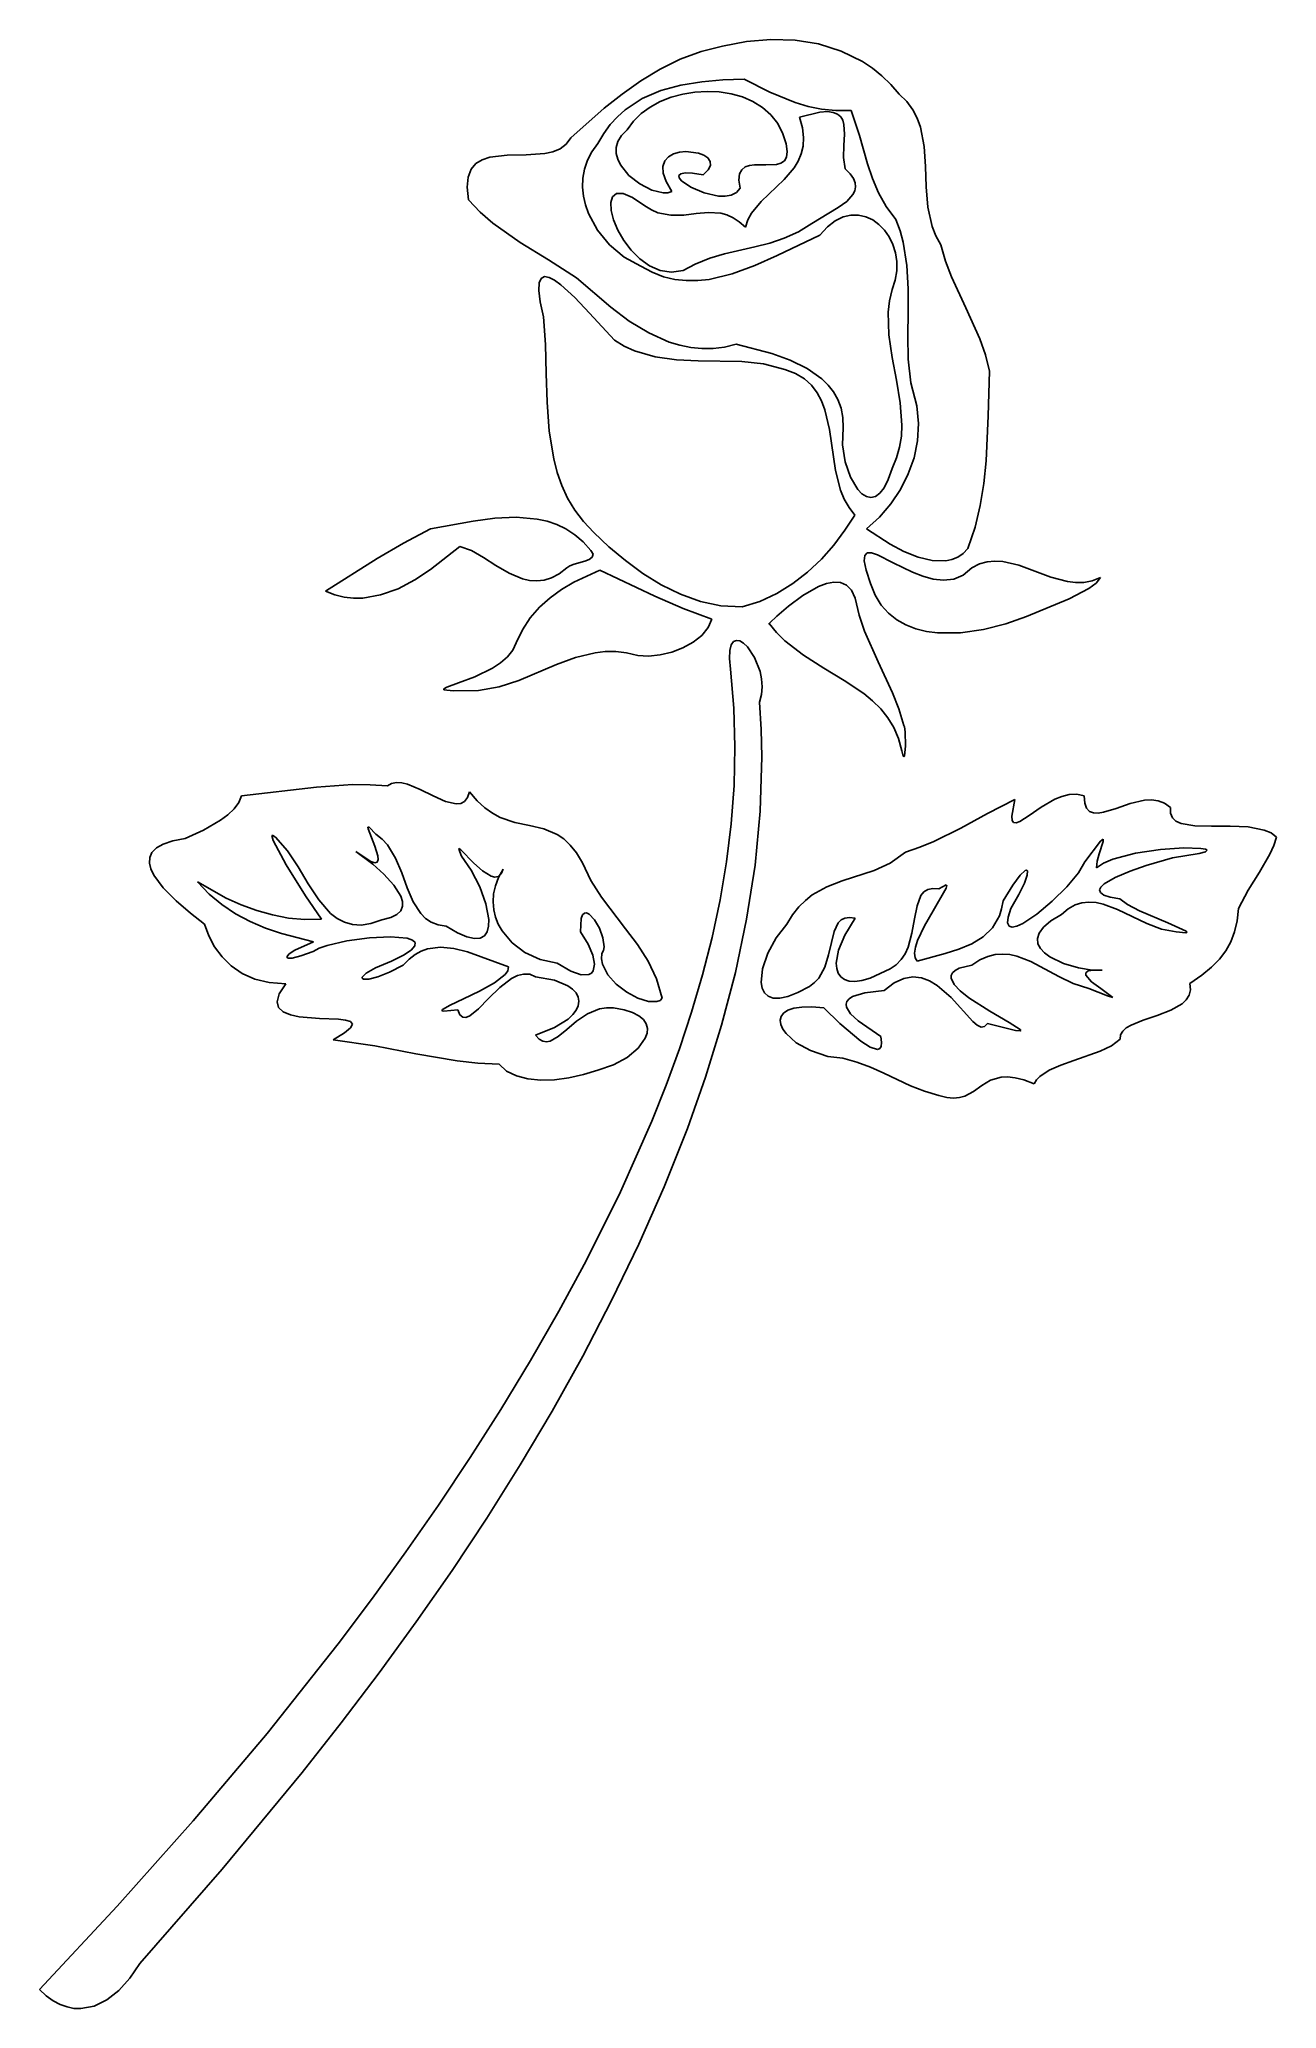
# Model space of a CAD drawing. Extents: x 15 to 195, y 6 to 291.
import ezdxf

# ---------------------------------------------------------------- set-up
doc = ezdxf.new("R2010")
doc.units = 0

msp = doc.modelspace()

# ---------------------------------------------------------------- linework, layer by layer
at = {"layer": 'Layer 1'}
for p, q in [((121.361002, 291.241668), (117.841428, 290.938042)), ((124.859876, 291.13235), (121.361002, 291.241668)), ((108.228165, 288.371603), (105.315405, 286.923787)), ((111.244021, 289.500739), (108.228165, 288.371603)), ((114.361539, 290.252352), (111.244021, 289.500739)), ((117.841428, 290.938042), (114.361539, 290.252352)), ((128.277667, 290.579205), (124.859876, 291.13235)), ((131.553989, 289.551352), (128.277667, 290.579205)), ((134.628459, 288.01791), (131.553989, 289.551352)), ((105.315405, 286.923787), (102.507174, 285.216135)), ((136.07113, 287.051942), (134.628459, 288.01791)), ((137.440693, 285.947997), (136.07113, 287.051942)), ((138.729602, 284.702213), (137.440693, 285.947997)), ((99.804906, 283.307492), (97.210032, 281.256702)), ((102.507174, 285.216135), (99.804906, 283.307492)), ((100.228567, 281.037107), (102.695636, 282.657677)), ((102.695636, 282.657677), (105.411353, 283.825595)), ((106.923205, 282.846067), (105.329656, 282.219153)), ((105.411353, 283.825595), (108.310981, 284.615051)), ((108.607705, 283.304053), (106.923205, 282.846067)), ((108.310981, 284.615051), (111.329786, 285.100239)), ((110.34977, 283.588381), (108.607705, 283.304053)), ((112.116018, 283.694321), (110.34977, 283.588381)), ((111.329786, 285.100239), (114.403032, 285.355349)), ((113.873063, 283.617144), (112.116018, 283.694321)), ((115.587522, 283.352121), (113.873063, 283.617144)), ((114.403032, 285.355349), (117.465983, 285.454574)), ((117.226009, 282.894521), (115.587522, 283.352121)), ((118.755141, 282.239616), (117.226009, 282.894521)), ((117.465983, 285.454574), (121.207202, 283.594328)), ((121.207202, 283.594328), (124.864312, 282.078098)), ((139.930307, 283.310732), (138.729602, 284.702213)), ((141.040494, 282.221038), (139.930307, 283.310732)), ((97.210032, 281.256702), (92.348205, 276.964059)), ((98.074882, 278.889692), (99.108506, 280.033892)), ((99.108506, 280.033892), (100.228567, 281.037107)), ((102.548946, 280.477455), (101.428554, 279.372131)), ((103.860442, 281.428039), (102.548946, 280.477455)), ((105.329656, 282.219153), (103.860442, 281.428039)), ((120.141534, 281.382676), (118.755141, 282.239616)), ((121.351802, 280.318972), (120.141534, 281.382676)), ((122.352562, 279.043774), (121.351802, 280.318972)), ((124.864312, 282.078098), (126.744295, 281.51628)), ((128.46628, 280.690544), (125.489157, 279.9714)), ((125.489157, 279.9714), (125.918832, 278.42168)), ((126.744295, 281.51628), (128.702814, 281.121217)), ((129.54534, 280.7627), (128.46628, 280.690544)), ((128.702814, 281.121217), (130.773054, 280.919824)), ((130.388243, 280.665795), (129.54534, 280.7627)), ((131.022624, 280.416742), (130.388243, 280.665795)), ((130.773054, 280.919824), (132.988205, 280.939018)), ((131.476115, 280.032453), (131.022624, 280.416742)), ((131.776351, 279.529841), (131.476115, 280.032453)), ((132.988205, 280.939018), (134.188296, 277.303954)), ((141.909933, 281.048113), (141.040494, 282.221038)), ((142.569278, 279.801917), (141.909933, 281.048113)), ((143.049185, 278.49241), (142.569278, 279.801917)), ((92.348205, 276.964059), (91.703003, 276.035585)), ((96.299316, 276.141241), (97.135788, 277.595233)), ((97.135788, 277.595233), (98.074882, 278.889692)), ((99.716637, 277.291554), (99.202344, 276.440411)), ((100.53265, 278.116796), (99.716637, 277.291554)), ((101.428554, 279.372131), (100.53265, 278.116796)), ((123.11043, 277.552353), (122.352562, 279.043774)), ((123.575432, 276.090133), (123.11043, 277.552353)), ((123.11043, 277.552353), (123.11043, 277.552353)), ((125.918832, 278.42168), (126.087924, 277.026021)), ((126.087924, 277.026021), (126.026013, 275.767194)), ((131.950966, 278.925818), (131.776351, 279.529841)), ((131.94588, 275.833869), (132.033864, 277.481189)), ((132.033864, 277.481189), (131.950966, 278.925818)), ((134.188296, 277.303954), (135.351669, 273.189357)), ((143.593308, 275.723307), (143.049185, 278.49241)), ((80.614847, 274.152836), (79.529345, 273.790989)), ((83.153759, 274.452019), (80.614847, 274.152836)), ((85.91655, 274.502252), (83.153759, 274.452019)), ((88.58322, 274.684017), (85.91655, 274.502252)), ((89.78051, 274.943123), (88.58322, 274.684017)), ((90.833771, 275.377793), (89.78051, 274.943123)), ((91.703003, 276.035585), (90.833771, 275.377793)), ((94.77862, 273.715434), (95.426506, 274.95263)), ((95.426506, 274.95263), (96.299316, 276.141241)), ((98.959997, 275.576524), (98.959825, 274.713049)), ((98.959825, 274.713049), (99.172055, 273.863142)), ((99.202344, 276.440411), (98.959997, 275.576524)), ((106.006716, 273.624536), (106.542552, 274.223384)), ((106.542552, 274.223384), (107.269971, 274.641502)), ((107.269971, 274.641502), (108.127421, 274.891359)), ((108.127421, 274.891359), (109.053346, 274.985423)), ((109.053346, 274.985423), (110.864403, 274.75605)), ((110.864403, 274.75605), (111.626427, 274.457551)), ((111.626427, 274.457551), (112.210708, 274.053135)), ((123.317167, 273.628253), (123.638349, 274.176004)), ((123.737921, 274.980657), (123.575432, 276.090133)), ((123.638349, 274.176004), (123.737921, 274.980657)), ((125.762677, 274.627972), (125.327493, 273.591123)), ((126.026013, 275.767194), (125.762677, 274.627972)), ((131.908082, 274.119157), (131.94588, 275.833869)), ((132.141541, 272.472353), (131.908082, 274.119157)), ((143.787541, 272.820486), (143.593308, 275.723307)), ((77.488655, 271.285705), (77.347029, 269.818829)), ((77.926249, 272.404984), (77.488655, 271.285705)), ((78.619813, 273.224225), (77.926249, 272.404984)), ((79.529345, 273.790989), (78.619813, 273.224225)), ((94.108926, 271.145767), (94.343484, 272.442272)), ((94.343484, 272.442272), (94.77862, 273.715434)), ((99.172055, 273.863142), (99.566916, 273.03996)), ((99.566916, 273.03996), (100.785439, 271.526399)), ((100.785439, 271.526399), (102.377217, 270.277616)), ((105.724019, 272.832489), (106.006716, 273.624536)), ((105.756015, 271.834774), (105.724019, 272.832489)), ((106.164259, 270.618922), (105.756015, 271.834774)), ((108.287212, 271.763719), (108.020869, 271.507073)), ((108.020869, 271.507073), (108.083992, 271.151289)), ((108.930649, 271.889912), (108.287212, 271.763719)), ((109.998808, 271.854338), (108.930649, 271.889912)), ((111.539316, 271.625685), (109.998808, 271.854338)), ((112.28155, 272.329078), (111.539316, 271.625685)), ((112.210708, 274.053135), (112.555692, 273.555272)), ((112.599824, 272.97643), (112.28155, 272.329078)), ((112.555692, 273.555272), (112.599824, 272.97643)), ((116.726868, 270.852938), (116.815998, 271.737591)), ((116.815998, 271.737591), (117.128479, 272.352009)), ((117.128479, 272.352009), (117.623859, 272.744114)), ((117.623859, 272.744114), (118.261688, 272.961828)), ((118.261688, 272.961828), (119.001514, 273.053071)), ((119.001514, 273.053071), (120.625356, 273.047831)), ((120.625356, 273.047831), (122.171776, 273.111768)), ((122.171776, 273.111768), (122.814826, 273.289481)), ((122.814826, 273.289481), (123.317167, 273.628253)), ((124.75004, 272.639421), (123.286639, 270.922537)), ((125.327493, 273.591123), (124.75004, 272.639421)), ((132.857988, 271.754836), (132.141541, 272.472353)), ((132.141541, 272.472353), (132.141541, 272.472353)), ((133.331151, 271.078831), (132.857988, 271.754836)), ((135.351669, 273.189357), (136.068887, 271.078249)), ((143.877128, 269.86363), (143.787541, 272.820486)), ((77.347029, 269.818829), (77.541371, 267.956796)), ((94.062771, 269.838541), (94.108926, 271.145767)), ((94.192847, 268.533215), (94.062771, 269.838541)), ((94.486981, 267.242411), (94.192847, 268.533215)), ((98.39004, 268.430669), (98.143873, 267.573234)), ((98.979205, 268.90357), (98.39004, 268.430669)), ((99.938165, 268.901443), (98.979205, 268.90357)), ((101.293714, 268.333794), (99.938165, 268.901443)), ((102.377217, 270.277616), (104.104073, 269.398864)), ((104.104073, 269.398864), (105.727827, 268.995396)), ((105.727827, 268.995396), (106.426612, 269.004784)), ((107.010304, 269.172464), (106.164259, 270.618922)), ((106.426612, 269.004784), (107.010304, 269.172464)), ((108.083992, 271.151289), (108.428953, 270.727678)), ((108.428953, 270.727678), (109.773878, 269.802234)), ((109.773878, 269.802234), (111.674622, 268.98125)), ((111.674622, 268.98125), (113.750162, 268.515232)), ((113.750162, 268.515232), (114.734411, 268.493619)), ((114.734411, 268.493619), (115.619475, 268.654689)), ((115.619475, 268.654689), (116.357727, 269.029755)), ((116.357727, 269.029755), (116.901539, 269.650129)), ((116.901539, 269.650129), (116.726868, 270.852938)), ((123.286639, 270.922537), (119.954045, 267.752445)), ((132.348254, 267.754213), (133.250639, 268.739809)), ((133.250639, 268.739809), (133.520775, 269.274827)), ((133.584014, 270.441832), (133.331151, 271.078831)), ((133.520775, 269.274827), (133.639561, 269.841333)), ((133.639561, 269.841333), (133.584014, 270.441832)), ((136.068887, 271.078249), (136.956087, 268.998479)), ((136.956087, 268.998479), (138.07299, 267.000451)), ((144.107311, 266.932423), (143.877128, 269.86363)), ((77.541371, 267.956796), (79.248422, 266.19153)), ((79.248422, 266.19153), (81.078139, 264.604738)), ((94.933, 265.978751), (94.486981, 267.242411)), ((96.231997, 263.583348), (94.933, 265.978751)), ((98.143873, 267.573234), (98.21391, 266.421759)), ((98.21391, 266.421759), (98.573355, 265.066738)), ((103.07265, 267.110129), (101.293714, 268.333794)), ((104.041795, 266.515584), (103.07265, 267.110129)), ((104.998368, 266.10805), (104.041795, 266.515584)), ((106.877994, 265.739559), (104.998368, 266.10805)), ((108.719922, 265.775748), (106.877994, 265.739559)), ((110.532547, 265.987707), (108.719922, 265.775748)), ((112.324263, 266.146526), (110.532547, 265.987707)), ((114.103463, 266.023295), (112.324263, 266.146526)), ((114.990994, 265.784376), (114.103463, 266.023295)), ((115.878543, 265.389104), (114.990994, 265.784376)), ((118.558103, 266.023574), (118.031244, 265.06288)), ((119.954045, 267.752445), (118.558103, 266.023574)), ((127.281457, 264.570129), (129.73857, 266.050607)), ((129.73857, 266.050607), (131.116275, 266.864494)), ((131.833584, 265.515038), (130.695382, 264.958023)), ((131.116275, 266.864494), (132.348254, 267.754213)), ((132.964007, 265.781403), (131.833584, 265.515038)), ((134.0674, 265.78093), (132.964007, 265.781403)), ((135.124512, 265.537431), (134.0674, 265.78093)), ((136.116092, 265.074717), (135.124512, 265.537431)), ((138.07299, 267.000451), (139.479316, 265.134574)), ((144.723331, 264.106547), (144.107311, 266.932423)), ((81.078139, 264.604738), (85.002889, 261.812001)), ((97.992455, 261.447979), (96.231997, 263.583348)), ((98.573355, 265.066738), (99.195411, 263.598665)), ((99.195411, 263.598665), (100.053284, 262.108033)), ((116.767161, 264.808864), (115.878543, 265.389104)), ((117.657897, 264.015044), (116.767161, 264.808864)), ((118.031244, 265.06288), (117.657897, 264.015044)), ((128.47265, 262.876796), (122.27603, 259.905318)), ((123.306403, 262.408647), (125.345816, 263.329511)), ((125.345816, 263.329511), (127.281457, 264.570129)), ((129.568654, 264.086546), (128.47265, 262.876796)), ((130.695382, 264.958023), (129.568654, 264.086546)), ((137.022888, 264.416601), (136.116092, 265.074717)), ((137.825649, 263.586893), (137.022888, 264.416601)), ((138.505123, 262.609406), (137.825649, 263.586893)), ((139.479316, 265.134574), (140.081877, 263.48816)), ((140.081877, 263.48816), (140.5341, 261.828579)), ((145.252668, 262.758009), (144.723331, 264.106547)), ((145.97043, 261.465685), (145.252668, 262.758009)), ((85.002889, 261.812001), (89.110254, 259.26944)), ((100.116986, 259.673619), (97.992455, 261.447979)), ((100.053284, 262.108033), (101.120178, 260.685336)), ((101.120178, 260.685336), (102.369297, 259.421069)), ((112.502581, 259.503866), (114.653789, 260.153148)), ((114.653789, 260.153148), (119.024813, 261.172265)), ((119.024813, 261.172265), (121.190356, 261.719058)), ((122.27603, 259.905318), (119.043316, 258.447254)), ((121.190356, 261.719058), (123.306403, 262.408647)), ((139.042059, 261.507951), (138.505123, 262.609406)), ((139.417206, 260.30634), (139.042059, 261.507951)), ((139.611312, 259.028385), (139.417206, 260.30634)), ((140.5341, 261.828579), (141.06916, 258.476343)), ((146.663091, 259.096737), (145.97043, 261.465685)), ((89.110254, 259.26944), (93.194872, 256.667907)), ((102.508205, 258.361241), (100.116986, 259.673619)), ((102.369297, 259.421069), (103.773846, 258.405726)), ((104.139438, 257.472317), (102.508205, 258.361241)), ((103.773846, 258.405726), (105.307029, 257.729799)), ((105.783726, 256.840573), (104.139438, 257.472317)), ((105.307029, 257.729799), (106.942051, 257.483784)), ((106.942051, 257.483784), (108.652116, 257.758174)), ((108.652116, 257.758174), (110.410427, 258.643463)), ((110.410427, 258.643463), (112.502581, 259.503866)), ((115.753417, 257.238559), (112.430644, 256.452421)), ((119.043316, 258.447254), (115.753417, 257.238559)), ((139.379396, 256.338691), (139.605126, 257.697898)), ((139.605126, 257.697898), (139.611312, 259.028385)), ((141.06916, 258.476343), (141.247763, 255.090722)), ((147.552806, 256.802098), (146.663091, 259.096737)), ((87.795069, 255.941965), (87.731969, 254.830042)), ((87.731969, 254.830042), (87.923077, 253.207883)), ((88.083675, 256.595678), (87.795069, 255.941965)), ((88.569085, 256.843204), (88.083675, 256.595678)), ((89.222596, 256.736569), (88.569085, 256.843204)), ((90.015506, 256.327797), (89.222596, 256.736569)), ((90.919113, 255.668913), (90.015506, 256.327797)), ((92.943609, 253.80891), (90.919113, 255.668913)), ((93.194872, 256.667907), (98.143623, 252.396953)), ((107.438029, 256.44436), (105.783726, 256.840573)), ((109.099309, 256.262029), (107.438029, 256.44436)), ((110.764527, 256.271933), (109.099309, 256.262029)), ((112.430644, 256.452421), (110.764527, 256.271933)), ((138.547997, 253.345516), (138.914872, 254.974574)), ((138.914872, 254.974574), (139.379396, 256.338691)), ((141.247763, 255.090722), (141.233172, 251.684573)), ((149.637454, 252.330497), (147.552806, 256.802098)), ((87.923077, 253.207883), (88.397094, 251.023463)), ((95.066467, 251.572757), (92.943609, 253.80891)), ((98.688799, 247.636796), (95.066467, 251.572757)), ((98.143623, 252.396953), (100.835403, 250.406687)), ((138.368079, 251.708424), (138.547997, 253.345516)), ((138.45079, 248.417742), (138.368079, 251.708424)), ((141.233172, 251.684573), (141.188652, 248.270749)), ((151.652479, 247.840379), (149.637454, 252.330497)), ((88.397094, 251.023463), (88.692522, 246.98557)), ((100.835403, 250.406687), (103.667744, 248.685392)), ((103.667744, 248.685392), (106.637365, 247.362188)), ((138.926367, 245.117735), (138.45079, 248.417742)), ((88.692522, 246.98557), (88.813842, 242.827088)), ((100.117278, 246.780919), (98.688799, 247.636796)), ((101.577737, 246.10793), (100.117278, 246.780919)), ((104.580386, 245.221433), (101.577737, 246.10793)), ((106.637365, 247.362188), (108.17263, 246.890222)), ((108.17263, 246.890222), (109.740984, 246.566199)), ((109.740984, 246.566199), (111.342018, 246.40626)), ((111.342018, 246.40626), (112.975321, 246.426546)), ((112.975321, 246.426546), (114.640483, 246.643197)), ((114.640483, 246.643197), (116.337094, 247.072352)), ((116.337094, 247.072352), (121.506484, 245.679169)), ((121.506484, 245.679169), (124.139942, 244.734206)), ((141.188652, 248.270749), (141.277467, 244.862108)), ((152.455166, 245.522594), (151.652479, 247.840379)), ((153.025986, 243.121241), (152.455166, 245.522594)), ((88.813842, 242.827088), (88.935944, 238.627051)), ((107.668326, 244.798934), (104.580386, 245.221433)), ((110.813135, 244.662062), (107.668326, 244.798934)), ((117.159678, 244.531726), (110.813135, 244.662062)), ((120.304571, 244.18152), (117.159678, 244.531726)), ((123.39265, 243.403463), (120.304571, 244.18152)), ((124.938665, 242.805753), (123.39265, 243.403463)), ((124.139942, 244.734206), (126.608058, 243.537366)), ((126.211253, 242.028693), (124.938665, 242.805753)), ((126.608058, 243.537366), (128.762441, 242.023926)), ((139.558171, 241.823613), (138.926367, 245.117735)), ((141.277467, 244.862108), (141.662883, 241.471505)), ((152.861755, 236.6694), (153.025986, 243.121241)), ((153.025986, 243.121241), (153.025986, 243.121241)), ((127.241464, 241.092012), (126.211253, 242.028693)), ((128.060349, 240.015437), (127.241464, 241.092012)), ((128.698958, 238.818695), (128.060349, 240.015437)), ((128.762441, 242.023926), (129.675612, 241.128256)), ((129.675612, 241.128256), (130.454705, 240.129166)), ((130.454705, 240.129166), (131.08117, 239.018565)), ((140.109563, 238.550583), (139.558171, 241.823613)), ((141.662883, 241.471505), (142.508165, 238.111796)), ((88.935944, 238.627051), (89.233721, 234.464494)), ((129.188342, 237.521515), (128.698958, 238.818695)), ((129.843639, 234.704749), (129.188342, 237.521515)), ((131.08117, 239.018565), (131.536459, 237.788363)), ((131.536459, 237.788363), (131.802024, 236.43047)), ((140.343903, 235.313854), (140.109563, 238.550583)), ((142.508165, 238.111796), (142.75313, 235.547764)), ((89.233721, 234.464494), (89.882065, 230.418454)), ((130.729769, 228.733973), (129.843639, 234.704749)), ((131.859316, 234.936796), (131.72865, 232.482751)), ((131.802024, 236.43047), (131.859316, 234.936796)), ((140.268229, 233.713855), (140.343903, 235.313854)), ((142.75313, 235.547764), (142.610581, 233.03131)), ((152.543774, 230.129144), (152.861755, 236.6694)), ((131.72865, 232.482751), (132.107148, 230.002489)), ((139.583293, 230.560091), (140.024552, 232.128633)), ((140.024552, 232.128633), (140.268229, 233.713855)), ((142.610581, 233.03131), (142.109084, 230.58623)), ((89.882065, 230.418454), (90.392352, 228.463825)), ((90.392352, 228.463825), (91.055866, 226.567963)), ((131.457414, 225.895606), (130.729769, 228.733973)), ((132.107148, 230.002489), (132.884887, 227.753863)), ((138.377994, 227.415227), (138.914872, 229.010129)), ((138.914872, 229.010129), (139.583293, 230.560091)), ((142.109084, 230.58623), (141.277207, 228.236321)), ((152.207984, 226.877082), (152.543774, 230.129144)), ((91.055866, 226.567963), (91.894467, 224.740748)), ((132.001058, 224.582225), (131.457414, 225.895606)), ((132.884887, 227.753863), (133.951943, 225.994727)), ((133.951943, 225.994727), (134.559614, 225.379297)), ((137.163975, 225.430561), (137.789781, 226.232781)), ((137.789781, 226.232781), (138.377994, 227.415227)), ((140.143519, 226.005378), (138.736587, 223.917196)), ((141.277207, 228.236321), (140.143519, 226.005378)), ((151.690787, 223.664381), (152.207984, 226.877082)), ((91.894467, 224.740748), (92.930017, 222.992059)), ((92.930017, 222.992059), (94.184377, 221.331775)), ((132.705986, 223.365682), (132.001058, 224.582225)), ((133.50525, 222.262905), (132.705983, 223.365685)), ((132.705983, 223.365685), (132.705986, 223.365682)), ((132.705986, 223.365682), (132.705986, 223.365682)), ((134.559614, 225.379297), (135.198393, 224.982933)), ((135.198393, 224.982933), (135.85454, 224.837868)), ((135.85454, 224.837868), (136.514314, 224.976333)), ((136.514314, 224.976333), (137.163975, 225.430561)), ((138.736587, 223.917196), (137.084978, 221.995573)), ((150.944525, 220.511531), (151.690787, 223.664381)), ((72.028205, 220.261241), (68.094318, 218.221225)), ((78.197793, 221.391167), (72.028205, 220.261241)), ((81.346004, 221.813342), (78.197793, 221.391167)), ((84.455434, 221.96234), (81.346004, 221.813342)), ((87.465285, 221.704673), (84.455434, 221.96234)), ((88.91387, 221.381624), (87.465285, 221.704673)), ((90.314763, 220.906851), (88.91387, 221.381624)), ((91.660363, 220.263668), (90.314763, 220.906851)), ((92.943071, 219.435388), (91.660363, 220.263668)), ((94.184377, 221.331775), (95.67941, 219.769776)), ((130.482902, 217.932089), (132.097524, 220.068568)), ((132.097524, 220.068568), (133.50525, 222.262905)), ((137.084978, 221.995573), (135.217261, 220.264303)), ((135.217261, 220.264303), (138.627737, 218.063537)), ((149.921541, 217.439018), (150.944525, 220.511531)), ((68.094318, 218.221225), (64.277817, 215.971069)), ((72.0464, 214.40038), (76.300324, 217.721241)), ((76.300324, 217.721241), (77.965443, 217.120271)), ((77.965443, 217.120271), (79.704899, 216.123738)), ((94.155289, 218.405325), (92.943071, 219.435388)), ((95.289415, 217.156793), (94.155289, 218.405325)), ((95.599013, 216.59816), (95.289415, 217.156793)), ((95.289415, 217.156793), (95.289415, 217.156793)), ((95.67941, 219.769776), (97.889892, 217.688301)), ((97.889892, 217.688301), (100.267948, 215.685354)), ((128.674481, 215.900684), (130.482902, 217.932089)), ((138.627737, 218.063537), (140.622807, 217.017334)), ((140.622807, 217.017334), (142.691933, 216.177614)), ((149.226746, 216.709367), (149.921541, 217.439018)), ((64.277817, 215.971069), (56.788205, 211.230129)), ((69.736411, 212.880992), (72.0464, 214.40038)), ((79.704899, 216.123738), (81.52014, 214.959838)), ((81.52014, 214.959838), (83.412613, 213.856772)), ((90.665358, 213.769707), (91.783761, 214.616796)), ((91.783761, 214.616796), (92.219195, 214.934528)), ((92.219195, 214.934528), (92.869871, 215.183232)), ((96.549052, 214.310114), (92.811712, 212.57208)), ((92.869871, 215.183232), (94.388053, 215.611479)), ((94.388053, 215.611479), (95.041107, 215.859984)), ((95.041107, 215.859984), (95.480502, 216.177384)), ((95.480502, 216.177384), (95.599013, 216.59816)), ((104.522027, 210.517984), (96.549052, 214.310114)), ((100.267948, 215.685354), (102.798014, 213.826213)), ((126.685357, 214.021569), (128.674481, 215.900684)), ((134.957889, 216.437377), (134.894176, 215.625728)), ((134.894176, 215.625728), (135.166708, 214.292016)), ((135.322906, 216.804182), (134.957889, 216.437377)), ((135.166708, 214.292016), (135.810427, 212.359018)), ((135.954284, 216.803367), (135.322906, 216.804182)), ((136.817083, 216.512153), (135.954284, 216.803367)), ((139.097173, 215.367412), (136.817083, 216.512153)), ((141.883643, 213.987733), (139.097173, 215.367412)), ((142.691933, 216.177614), (144.745743, 215.67215)), ((144.745743, 215.67215), (146.694863, 215.628715)), ((146.694863, 215.628715), (147.602236, 215.820186)), ((147.602236, 215.820186), (148.44992, 216.17508)), ((148.44992, 216.17508), (149.226746, 216.709367)), ((150.485986, 214.616796), (149.230783, 213.564816)), ((151.593649, 215.186758), (150.485986, 214.616796)), ((152.711521, 215.508463), (151.593649, 215.186758)), ((153.839026, 215.616304), (152.711521, 215.508463)), ((154.975593, 215.544676), (153.839026, 215.616304)), ((157.27362, 215.000583), (154.975593, 215.544676)), ((159.601018, 214.151332), (157.27362, 215.000583)), ((161.953204, 213.272069), (159.601018, 214.151332)), ((64.804379, 210.691257), (67.318804, 211.606821)), ((67.318804, 211.606821), (69.736411, 212.880992)), ((83.412613, 213.856772), (85.383764, 213.042736)), ((85.383764, 213.042736), (86.399296, 212.815416)), ((86.399296, 212.815416), (87.435041, 212.745929)), ((87.435041, 212.745929), (88.491179, 212.862799)), ((88.491179, 212.862799), (89.567891, 213.19455)), ((91.036382, 211.50253), (89.368373, 210.285812)), ((89.567891, 213.19455), (90.665358, 213.769707)), ((92.811712, 212.57208), (91.036382, 211.50253)), ((102.798014, 213.826213), (105.464526, 212.176157)), ((105.464526, 212.176157), (108.25192, 210.800464)), ((122.217386, 210.909079), (124.528627, 212.341962)), ((124.528627, 212.341962), (126.685357, 214.021569)), ((128.284966, 211.918222), (126.008826, 210.63158)), ((129.405551, 212.336623), (128.284966, 211.918222)), ((130.471779, 212.540714), (129.405551, 212.336623)), ((131.451628, 212.482219), (130.471779, 212.540714)), ((132.313072, 212.112866), (131.451628, 212.482219)), ((133.024087, 211.38438), (132.313072, 212.112866)), ((133.55265, 210.248487), (133.024087, 211.38438)), ((135.810427, 212.359018), (136.491273, 210.669953)), ((143.379415, 213.402846), (141.883643, 213.987733)), ((144.896958, 212.990889), (143.379415, 213.402846)), ((146.401327, 212.829084), (144.896958, 212.990889)), ((147.857583, 212.994653), (146.401327, 212.829084)), ((149.230783, 213.564816), (147.857583, 212.994653)), ((164.325594, 212.637941), (161.953204, 213.272069)), ((165.517933, 212.498787), (164.325594, 212.637941)), ((164.586341, 210.139692), (167.456374, 211.615445)), ((166.713604, 212.524097), (165.517933, 212.498787)), ((167.912035, 212.748264), (166.713604, 212.524097)), ((167.456374, 211.615445), (168.48597, 212.396715)), ((169.112652, 213.205682), (167.912035, 212.748264)), ((168.48597, 212.396715), (169.112652, 213.205682)), ((169.112652, 213.205682), (169.112652, 213.205682)), ((56.788205, 211.230129), (58.165619, 210.71539)), ((58.165619, 210.71539), (59.52828, 210.38952)), ((59.52828, 210.38952), (60.874836, 210.238346)), ((60.874836, 210.238346), (62.203938, 210.247693)), ((62.203938, 210.247693), (64.804379, 210.691257)), ((87.841508, 208.911819), (86.489607, 207.370443)), ((89.368373, 210.285812), (87.841508, 208.911819)), ((108.623578, 208.744004), (104.522027, 210.517984)), ((108.25192, 210.800464), (111.144633, 209.764413)), ((112.81049, 207.20846), (108.623578, 208.744004)), ((111.144633, 209.764413), (114.127101, 209.133283)), ((114.127101, 209.133283), (117.183761, 208.972352)), ((117.183761, 208.972352), (119.764732, 209.770136)), ((119.764732, 209.770136), (122.217386, 210.909079)), ((123.899552, 209.066979), (122.21334, 207.61061)), ((126.008826, 210.63158), (123.899552, 209.066979)), ((134.131516, 207.788761), (133.55265, 210.248487)), ((136.491273, 210.669953), (137.364012, 209.239392)), ((137.364012, 209.239392), (138.408388, 208.051633)), ((158.388208, 207.561241), (164.586341, 210.139692)), ((85.346491, 205.651574), (84.445983, 203.745105)), ((86.489607, 207.370443), (85.346491, 205.651574)), ((111.343942, 204.830458), (112.278207, 205.957795)), ((112.278207, 205.957795), (112.81049, 207.20846)), ((112.81049, 207.20846), (112.81049, 207.20846)), ((121.206381, 206.648662), (121.037684, 206.473781)), ((121.037684, 206.473781), (121.134872, 206.567327)), ((121.134872, 206.567327), (122.192808, 205.246219)), ((122.21334, 207.61061), (121.206381, 206.648662)), ((134.928772, 205.451268), (134.131516, 207.788761)), ((138.408388, 208.051633), (139.604147, 207.090974)), ((139.604147, 207.090974), (140.931034, 206.341712)), ((140.931034, 206.341712), (142.368792, 205.788147)), ((142.368792, 205.788147), (143.897168, 205.414574)), ((148.823445, 205.216792), (152.18937, 205.697029)), ((152.18937, 205.697029), (155.431638, 206.520384)), ((155.431638, 206.520384), (158.388208, 207.561241)), ((84.445983, 203.745105), (83.966856, 202.676387)), ((106.985853, 202.416825), (108.612105, 203.037132)), ((108.612105, 203.037132), (110.093354, 203.84929)), ((110.093354, 203.84929), (111.343942, 204.830458)), ((115.614428, 203.448855), (115.41261, 202.644729)), ((115.940692, 203.927638), (115.614428, 203.448855)), ((116.364371, 204.110876), (115.940692, 203.927638)), ((116.858436, 204.02837), (116.364371, 204.110876)), ((117.395858, 203.70992), (116.858436, 204.02837)), ((117.949605, 203.185328), (117.395858, 203.70992)), ((118.99796, 201.636913), (117.949605, 203.185328)), ((122.192808, 205.246219), (123.386306, 204.052958)), ((123.386306, 204.052958), (126.079961, 201.959381)), ((136.914863, 200.983235), (134.928772, 205.451268)), ((143.897168, 205.414574), (145.495906, 205.205292)), ((145.495906, 205.205292), (148.823445, 205.216792)), ((81.014189, 200.096127), (78.460717, 198.849462)), ((82.183188, 200.856705), (81.014189, 200.096127)), ((83.190001, 201.715189), (82.183188, 200.856705)), ((83.966856, 202.676387), (83.190001, 201.715189)), ((84.836997, 198.277807), (90.291275, 200.604812)), ((90.291275, 200.604812), (93.035044, 201.63598)), ((93.035044, 201.63598), (95.874435, 202.327288)), ((95.874435, 202.327288), (97.349802, 202.486517)), ((97.349802, 202.486517), (98.87285, 202.490009)), ((98.87285, 202.490009), (100.451505, 202.314173)), ((100.451505, 202.314173), (102.093691, 201.935417)), ((102.093691, 201.935417), (103.640986, 201.843126)), ((103.640986, 201.843126), (105.30026, 202.011209)), ((105.30026, 202.011209), (106.985853, 202.416825)), ((115.41261, 202.644729), (115.362266, 201.485457)), ((115.362266, 201.485457), (115.490427, 199.941241)), ((115.490427, 199.941241), (115.981599, 194.301566)), ((119.787263, 199.621529), (118.99796, 201.636913)), ((126.079961, 201.959381), (129.015792, 200.105406)), ((129.015792, 200.105406), (131.993753, 198.309843)), ((138.983737, 196.524905), (136.914863, 200.983235)), ((73.982761, 197.109662), (73.956035, 196.959278)), ((74.38947, 197.319495), (73.982761, 197.109662)), ((76.071754, 197.936738), (74.38947, 197.319495)), ((78.460717, 198.849462), (76.071754, 197.936738)), ((79.004386, 196.856089), (81.999684, 197.359423)), ((81.999684, 197.359423), (84.836997, 198.277807)), ((120.017196, 198.513224), (119.787263, 199.621529)), ((120.012476, 196.244389), (120.101277, 197.377577)), ((120.101277, 197.377577), (120.017196, 198.513224)), ((131.993753, 198.309843), (134.813798, 196.391501)), ((73.956035, 196.959278), (75.313617, 196.817628)), ((75.313617, 196.817628), (79.004386, 196.856089)), ((115.981599, 194.301566), (116.154345, 188.68281)), ((119.723764, 195.14346), (120.012476, 196.244389)), ((119.965752, 191.188389), (119.723764, 195.14346)), ((119.723764, 195.14346), (119.723764, 195.14346)), ((134.813798, 196.391501), (136.102088, 195.329667)), ((136.102088, 195.329667), (137.275882, 194.169192)), ((137.275882, 194.169192), (138.310174, 192.887427)), ((139.884472, 194.199539), (138.983737, 196.524905)), ((140.608208, 191.756793), (139.884472, 194.199539)), ((138.310174, 192.887427), (139.179959, 191.461724)), ((139.179959, 191.461724), (139.86023, 189.869433)), ((140.747004, 191.554437), (140.608208, 191.756793)), ((140.608208, 191.756793), (140.608208, 191.756793)), ((140.840341, 190.853393), (140.747004, 191.554437)), ((116.154345, 188.68281), (116.025574, 183.088417)), ((120.059055, 187.237224), (119.965752, 191.188389)), ((139.86023, 189.869433), (140.325983, 188.087907)), ((140.716335, 187.317057), (140.882086, 188.806183)), ((140.882086, 188.806183), (140.840341, 190.853393)), ((119.824807, 179.353792), (120.059055, 187.237224)), ((140.325983, 188.087907), (140.550304, 187.313617)), ((140.550304, 187.313617), (140.640472, 187.231417)), ((140.640472, 187.231417), (140.716335, 187.317057)), ((55.498835, 182.849544), (44.660061, 181.596793)), ((60.732538, 183.196476), (55.498835, 182.849544)), ((63.295377, 183.185498), (60.732538, 183.196476)), ((65.819316, 183.007907), (63.295377, 183.185498)), ((66.399584, 183.381447), (65.819316, 183.007907)), ((67.084393, 183.521232), (66.399584, 183.381447)), ((67.85593, 183.46517), (67.084393, 183.521232)), ((68.69638, 183.251164), (67.85593, 183.46517)), ((70.512763, 182.500948), (68.69638, 183.251164)), ((116.025574, 183.088417), (115.612191, 177.521831)), ((44.237005, 180.628496), (43.560088, 179.708501)), ((44.660061, 181.596793), (44.237005, 180.628496)), ((72.391029, 181.57383), (70.512763, 182.500948)), ((74.188664, 180.773054), (72.391029, 181.57383)), ((75.763154, 180.401867), (74.188664, 180.773054)), ((76.422185, 180.472134), (75.763154, 180.401867)), ((76.971988, 180.763514), (76.422185, 180.472134)), ((77.394747, 181.313915), (76.971988, 180.763514)), ((77.67265, 182.161241), (77.394747, 181.313915)), ((78.78677, 180.85155), (77.67265, 182.161241)), ((79.897698, 179.824837), (78.78677, 180.85155)), ((156.694875, 181.032352), (152.759959, 179.014515)), ((156.261257, 178.626006), (156.694875, 181.032352)), ((160.516703, 179.940216), (158.786799, 178.743271)), ((162.496931, 181.0723), (160.516703, 179.940216)), ((163.544597, 181.493309), (162.496931, 181.0723)), ((164.61126, 181.753251), (163.544597, 181.493309)), ((165.682393, 181.80384), (164.61126, 181.753251)), ((166.743467, 181.596793), (165.682393, 181.80384)), ((166.837515, 180.526298), (166.743467, 181.596793)), ((167.10615, 179.779857), (166.837515, 180.526298)), ((173.413355, 180.44886), (171.391683, 179.761149)), ((175.495274, 180.925167), (173.413355, 180.44886)), ((176.514514, 180.979348), (175.495274, 180.925167)), ((177.49564, 180.855043), (176.514514, 180.979348)), ((178.420928, 180.510374), (177.49564, 180.855043)), ((179.272652, 179.903463), (178.420928, 180.510374)), ((179.273552, 179.047056), (179.272652, 179.903463)), ((41.609005, 178.026632), (39.135487, 176.577622)), ((42.670393, 178.840111), (41.609005, 178.026632)), ((43.560088, 179.708501), (42.670393, 178.840111)), ((62.986182, 176.782399), (62.963106, 177.037115)), ((62.963106, 177.037115), (63.116445, 177.030895)), ((63.116445, 177.030895), (64.125983, 176.014655)), ((81.003516, 179.039529), (79.897698, 179.824837)), ((82.102306, 178.454052), (81.003516, 179.039529)), ((84.271132, 177.716295), (82.102306, 178.454052)), ((86.388833, 177.278975), (84.271132, 177.716295)), ((88.440066, 176.809502), (86.388833, 177.278975)), ((115.612191, 177.521831), (114.931105, 171.986499)), ((119.071423, 171.507536), (119.824807, 179.353792)), ((152.759959, 179.014515), (148.902119, 176.899257)), ((156.319917, 178.002062), (156.261257, 178.626006)), ((156.542853, 177.699893), (156.319917, 178.002062)), ((156.915537, 177.671213), (156.542853, 177.699893)), ((157.423442, 177.867739), (156.915537, 177.671213)), ((158.786799, 178.743271), (157.423442, 177.867739)), ((167.531647, 179.315591), (167.10615, 179.779857)), ((168.096281, 179.091622), (167.531647, 179.315591)), ((168.782326, 179.066071), (168.096281, 179.091622)), ((169.572058, 179.197061), (168.782326, 179.066071)), ((171.391683, 179.761149), (169.572058, 179.197061)), ((179.551073, 178.389936), (179.273552, 179.047056)), ((180.073383, 177.906181), (179.551073, 178.389936)), ((180.808648, 177.569871), (180.073383, 177.906181)), ((182.79071, 177.2359), (180.808648, 177.569871)), ((185.24259, 177.180655), (182.79071, 177.2359)), ((187.909621, 177.196768), (185.24259, 177.180655)), ((190.537134, 177.07687), (187.909621, 177.196768)), ((192.870461, 176.613594), (190.537134, 177.07687)), ((33.30446, 174.588968), (32.309902, 174.025749)), ((34.679762, 175.047279), (33.30446, 174.588968)), ((36.468205, 175.387907), (34.679762, 175.047279)), ((39.135487, 176.577622), (36.468205, 175.387907)), ((49.022875, 175.82795), (49.193056, 175.837129)), ((49.210635, 175.076312), (49.022875, 175.82795)), ((49.193056, 175.837129), (49.567533, 175.558488)), ((51.10525, 171.551177), (49.210635, 175.076312)), ((49.567533, 175.558488), (51.30811, 173.608965)), ((63.974583, 174.259121), (62.986182, 176.782399)), ((64.398799, 172.868303), (63.974583, 174.259121)), ((64.125983, 176.014655), (65.021044, 175.296222)), ((65.021044, 175.296222), (65.776858, 174.462258)), ((65.776858, 174.462258), (66.960379, 172.533678)), ((90.40949, 175.975285), (88.440066, 176.809502)), ((91.358729, 175.317462), (90.40949, 175.975285)), ((92.281762, 174.443733), (91.358729, 175.317462)), ((93.176671, 173.312522), (92.281762, 174.443733)), ((144.989545, 174.945547), (142.971542, 174.1102)), ((148.902119, 176.899257), (144.989545, 174.945547)), ((166.854875, 172.001241), (169.141161, 175.02358)), ((169.495747, 174.94982), (168.95323, 173.190103)), ((169.141161, 175.02358), (169.495254, 175.285578)), ((169.495254, 175.285578), (169.495747, 174.94982)), ((193.847222, 176.188386), (192.870461, 176.613594)), ((193.673016, 173.110615), (194.253308, 174.370299)), ((194.654935, 175.599571), (193.847222, 176.188386)), ((194.253308, 174.370299), (194.654935, 175.599571)), ((194.654935, 175.599571), (194.654935, 175.599571)), ((31.33343, 172.63569), (31.286723, 171.834401)), ((31.286723, 171.834401), (31.491171, 170.979306)), ((31.663691, 173.370398), (31.33343, 172.63569)), ((32.309902, 174.025749), (31.663691, 173.370398)), ((53.895064, 167.065967), (51.10525, 171.551177)), ((51.30811, 173.608965), (52.848727, 171.274851)), ((63.660397, 171.666643), (61.224806, 173.482907)), ((61.224806, 173.482907), (63.371135, 172.038215)), ((63.371135, 172.038215), (63.97107, 171.863674)), ((65.268963, 170.230958), (63.660397, 171.666643)), ((63.97107, 171.863674), (64.313391, 171.980674)), ((64.313391, 171.980674), (64.441499, 172.333966)), ((64.441499, 172.333966), (64.398799, 172.868303)), ((66.960379, 172.533678), (67.855812, 170.400798)), ((76.136647, 173.84915), (76.198501, 173.92157)), ((76.543761, 172.847907), (76.136647, 173.84915)), ((76.198501, 173.92157), (76.408275, 173.769142)), ((76.408275, 173.769142), (78.291282, 171.820267)), ((77.945735, 170.803108), (76.543761, 172.847907)), ((78.291282, 171.820267), (79.554424, 170.678844)), ((94.041539, 171.882256), (93.176671, 173.312522)), ((95.286245, 169.286751), (94.041539, 171.882256)), ((114.931105, 171.986499), (113.99922, 166.485864)), ((117.849304, 163.712823), (119.071423, 171.507536)), ((138.642551, 171.833836), (136.332031, 170.753345)), ((140.890427, 173.412352), (138.642551, 171.833836)), ((142.971542, 174.1102), (140.890427, 173.412352)), ((165.925278, 170.398124), (166.854875, 172.001241)), ((168.66887, 172.118681), (168.548208, 171.154574)), ((168.548208, 171.154574), (169.569515, 171.829387)), ((168.95323, 173.190103), (168.66887, 172.118681)), ((169.569515, 171.829387), (170.903598, 172.404172)), ((170.903598, 172.404172), (174.203899, 173.272354)), ((175.761871, 171.458098), (173.414722, 170.634886)), ((174.203899, 173.272354), (177.836718, 173.796512)), ((179.554875, 172.565685), (175.761871, 171.458098)), ((177.836718, 173.796512), (181.189664, 174.014039)), ((183.445342, 173.200757), (179.554875, 172.565685)), ((181.189664, 174.014039), (183.650345, 173.962327)), ((184.32876, 173.461733), (183.445342, 173.200757)), ((183.650345, 173.962327), (184.354713, 173.847192)), ((184.606368, 173.678769), (184.32876, 173.461733)), ((184.354713, 173.847192), (184.606368, 173.678769)), ((192.170092, 170.522442), (193.673016, 173.110615)), ((31.491171, 170.979306), (31.91438, 170.083181)), ((31.91438, 170.083181), (33.287487, 168.218941)), ((39.935443, 167.341815), (38.272638, 169.101969)), ((38.272638, 169.101969), (42.422295, 166.758853)), ((52.848727, 171.274851), (54.315907, 168.813607)), ((54.315907, 168.813607), (55.836173, 166.482695)), ((66.73001, 168.638058), (65.268963, 170.230958)), ((67.737514, 167.033807), (66.73001, 168.638058)), ((67.855812, 170.400798), (68.642424, 168.235506)), ((79.168453, 168.388166), (77.945735, 170.803108)), ((79.554424, 170.678844), (80.799834, 169.911061)), ((80.799834, 169.911061), (81.361477, 169.780948)), ((81.433573, 168.529285), (81.175116, 167.343052)), ((81.361477, 169.780948), (81.853393, 169.880641)), ((81.885185, 169.734715), (81.433573, 168.529285)), ((81.853393, 169.880641), (82.253817, 170.255605)), ((82.540983, 170.951306), (81.885185, 169.734715)), ((82.253817, 170.255605), (82.540983, 170.951306)), ((96.824911, 166.874105), (95.286245, 169.286751)), ((131.703169, 169.246523), (129.474877, 168.400235)), ((136.332031, 170.753345), (131.703169, 169.246523)), ((145.71925, 168.081755), (146.75456, 168.692898)), ((146.86049, 168.554811), (146.745025, 168.169751)), ((146.75456, 168.692898), (146.86049, 168.554811)), ((155.001541, 166.356796), (156.421353, 168.643252)), ((156.421353, 168.643252), (157.48854, 170.079881)), ((158.103862, 168.890495), (157.312537, 167.249761)), ((157.48854, 170.079881), (158.196745, 170.744802)), ((158.510765, 170.071991), (158.103862, 168.890495)), ((158.196745, 170.744802), (158.414241, 170.812284)), ((158.414241, 170.812284), (158.539606, 170.716133)), ((158.539606, 170.716133), (158.510765, 170.071991)), ((164.243424, 168.394075), (165.925278, 170.398124)), ((169.664427, 168.801422), (169.192625, 168.355393)), ((171.259221, 169.725874), (169.664427, 168.801422)), ((173.414722, 170.634886), (171.259221, 169.725874)), ((190.533463, 167.879917), (192.170092, 170.522442)), ((33.287487, 168.218941), (35.14687, 166.343883)), ((35.14687, 166.343883), (37.233353, 164.560211)), ((41.780143, 165.807737), (39.935443, 167.341815)), ((43.778645, 164.483292), (41.780143, 165.807737)), ((42.422295, 166.758853), (44.603336, 165.773433)), ((44.603336, 165.773433), (46.843623, 164.945299)), ((56.223761, 163.703566), (53.895064, 167.065967)), ((55.836173, 166.482695), (57.536045, 164.539576)), ((67.975555, 166.273007), (67.737514, 167.033807)), ((67.985451, 165.564069), (67.975555, 166.273007)), ((68.642424, 168.235506), (69.49948, 166.209685)), ((69.49948, 166.209685), (70.606248, 164.495222)), ((80.060945, 165.898838), (79.168453, 168.388166)), ((80.472237, 163.630881), (80.060945, 165.898838)), ((81.175116, 167.343052), (81.098782, 166.184054)), ((81.098782, 166.184054), (81.193538, 165.060328)), ((100.311449, 162.312203), (96.824911, 166.874105)), ((113.99922, 166.485864), (112.833444, 161.02337)), ((126.36675, 166.424145), (125.415703, 165.472017)), ((127.364047, 167.21206), (126.36675, 166.424145)), ((129.474877, 168.400235), (127.364047, 167.21206)), ((142.174916, 163.740098), (142.541605, 165.629837)), ((142.541605, 165.629837), (143.116103, 167.12486)), ((143.116103, 167.12486), (143.546181, 167.658024)), ((143.546181, 167.658024), (144.106092, 168.012916)), ((144.106092, 168.012916), (144.821794, 168.163004)), ((144.821794, 168.163004), (145.71925, 168.081755)), ((146.745025, 168.169751), (144.865539, 164.891808)), ((154.799703, 165.204669), (155.001541, 166.356796)), ((157.312537, 167.249761), (156.13043, 165.227907)), ((159.892622, 164.417302), (162.126731, 166.297624)), ((162.126731, 166.297624), (164.243424, 168.394075)), ((165.437141, 165.750059), (164.445585, 165.198052)), ((166.441647, 166.066133), (165.437141, 165.750059)), ((167.457873, 166.175144), (166.441647, 166.066133)), ((168.48459, 166.105963), (167.457873, 166.175144)), ((169.520569, 165.887461), (168.48459, 166.105963)), ((169.192625, 168.355393), (168.999398, 167.931888)), ((168.999398, 167.931888), (169.130877, 167.539704)), ((169.130877, 167.539704), (169.633194, 167.187634)), ((171.615395, 165.117972), (169.520569, 165.887461)), ((169.633194, 167.187634), (170.552483, 166.884474)), ((170.552483, 166.884474), (171.934875, 166.639018)), ((171.934875, 166.639018), (173.028438, 165.798296)), ((173.028438, 165.798296), (174.772967, 164.893126)), ((189.15043, 165.227907), (190.533463, 167.879917)), ((37.233353, 164.560211), (39.28776, 162.970129)), ((39.28776, 162.970129), (39.899596, 161.29281)), ((45.902853, 163.35204), (43.778645, 164.483292)), ((48.124674, 162.397539), (45.902853, 163.35204)), ((46.843623, 164.945299), (49.134482, 164.29935)), ((49.134482, 164.29935), (51.467239, 163.86048)), ((51.467239, 163.86048), (53.833223, 163.653587)), ((53.833223, 163.653587), (56.223761, 163.703566)), ((57.536045, 164.539576), (58.492872, 163.793895)), ((58.492872, 163.793895), (59.542047, 163.241711)), ((59.542047, 163.241711), (60.699385, 162.915206)), ((60.699385, 162.915206), (61.980701, 162.846563)), ((61.980701, 162.846563), (63.40181, 163.067964)), ((63.40181, 163.067964), (64.978528, 163.611592)), ((64.978528, 163.611592), (66.263741, 163.930754)), ((66.263741, 163.930754), (67.167797, 164.374709)), ((67.167797, 164.374709), (67.728949, 164.925225)), ((67.728949, 164.925225), (67.985451, 165.564069)), ((70.606248, 164.495222), (71.309294, 163.808463)), ((71.309294, 163.808463), (72.141994, 163.264001)), ((72.141994, 163.264001), (73.126754, 162.88332)), ((73.126754, 162.88332), (74.285983, 162.687907)), ((80.450255, 162.672341), (80.472237, 163.630881)), ((81.193538, 165.060328), (81.448353, 163.979908)), ((81.448353, 163.979908), (81.852194, 162.950833)), ((81.852194, 162.950833), (82.394029, 161.981139)), ((93.759316, 161.841241), (93.857818, 163.784109)), ((93.857818, 163.784109), (94.054584, 164.302729)), ((94.054584, 164.302729), (94.325797, 164.561128)), ((94.325797, 164.561128), (94.653535, 164.590549)), ((94.653535, 164.590549), (95.019878, 164.422233)), ((95.019878, 164.422233), (95.796689, 163.61736)), ((95.796689, 163.61736), (96.512856, 162.396445)), ((116.208854, 155.984023), (117.849304, 163.712823)), ((123.674872, 162.970129), (122.118159, 160.978406)), ((124.516534, 164.329428), (123.674872, 162.970129)), ((125.415703, 165.472017), (124.516534, 164.329428)), ((130.526357, 161.911341), (131.118172, 163.153426)), ((131.118172, 163.153426), (131.538147, 163.581285)), ((131.538147, 163.581285), (132.069534, 163.849762)), ((132.069534, 163.849762), (132.73386, 163.935914)), ((133.55265, 163.816796), (132.082531, 161.396819)), ((132.73386, 163.935914), (133.55265, 163.816796)), ((141.808356, 161.667896), (142.174916, 163.740098)), ((144.865539, 164.891808), (143.63265, 162.722625)), ((153.488257, 162.460755), (154.473362, 164.177626)), ((154.473362, 164.177626), (154.799703, 165.204669)), ((155.731343, 163.992595), (155.66, 163.158411)), ((155.66, 163.158411), (155.876723, 162.68679)), ((156.13043, 165.227907), (155.731343, 163.992595)), ((157.015659, 162.67697), (157.858516, 163.061639)), ((157.858516, 163.061639), (159.892622, 164.417302)), ((161.937981, 163.433872), (160.878536, 162.531417)), ((163.468208, 164.381241), (161.937981, 163.433872)), ((164.445585, 165.198052), (163.468208, 164.381241)), ((175.862102, 163.057434), (171.615395, 165.117972)), ((174.772967, 164.893126), (178.872701, 163.15605)), ((177.994314, 162.228312), (175.862102, 163.057434)), ((178.872701, 163.15605), (181.549634, 161.961014)), ((188.558001, 161.844264), (188.923707, 163.435817)), ((188.923707, 163.435817), (189.15043, 165.227907)), ((39.899596, 161.29281), (40.739034, 159.695701)), ((50.416014, 161.603348), (48.124674, 162.397539)), ((55.094872, 160.430129), (50.416014, 161.603348)), ((52.34415, 159.19002), (55.094872, 160.430129)), ((57.031736, 159.890662), (55.888147, 159.475128)), ((59.919382, 160.572577), (57.031736, 159.890662)), ((63.16837, 161.009909), (59.919382, 160.572577)), ((66.251568, 161.147803), (63.16837, 161.009909)), ((68.641839, 160.931405), (66.251568, 161.147803)), ((69.412399, 160.673204), (68.641839, 160.931405)), ((69.812052, 160.305859), (69.412399, 160.673204)), ((69.774906, 159.822514), (69.812052, 160.305859)), ((74.285983, 162.687907), (75.942665, 161.706323)), ((75.942665, 161.706323), (77.309204, 161.112808)), ((77.309204, 161.112808), (78.404471, 160.870394)), ((78.404471, 160.870394), (79.247339, 160.942109)), ((79.247339, 160.942109), (79.856678, 161.290985)), ((79.856678, 161.290985), (80.251359, 161.880053)), ((80.251359, 161.880053), (80.450255, 162.672341)), ((82.394029, 161.981139), (83.847554, 160.25204)), ((83.847554, 160.25204), (85.72067, 158.856902)), ((94.868747, 160.072662), (93.759316, 161.841241)), ((95.548508, 158.493162), (94.868747, 160.072662)), ((96.512856, 162.396445), (97.025006, 161.009422)), ((97.025006, 161.009422), (97.189766, 159.706227)), ((102.022986, 160.020356), (100.311449, 162.312203)), ((103.555811, 157.626184), (102.022986, 160.020356)), ((112.833444, 161.02337), (111.450685, 155.602464)), ((122.118159, 160.978406), (120.910089, 158.742588)), ((129.732541, 158.524134), (130.121882, 160.307059)), ((130.121882, 160.307059), (130.526357, 161.911341)), ((132.082531, 161.396819), (131.172473, 159.193565)), ((141.234245, 159.625481), (141.808356, 161.667896)), ((142.629036, 160.590377), (142.312749, 159.629605)), ((143.63265, 162.722625), (142.629036, 160.590377)), ((148.613098, 159.323242), (150.475955, 160.109633)), ((150.475955, 160.109633), (152.128398, 161.130114)), ((152.128398, 161.130114), (153.488257, 162.460755)), ((155.876723, 162.68679), (156.341835, 162.539165)), ((156.341835, 162.539165), (157.015659, 162.67697)), ((160.243295, 161.676872), (159.98568, 160.873233)), ((159.98568, 160.873233), (160.059114, 160.123496)), ((160.059114, 160.123496), (160.417019, 159.430658)), ((160.878536, 162.531417), (160.243295, 161.676872)), ((180.119319, 161.841241), (177.994314, 162.228312)), ((181.51566, 161.733393), (180.119319, 161.841241)), ((181.68197, 161.809436), (181.51566, 161.733393)), ((181.549634, 161.961014), (181.68197, 161.809436)), ((187.313192, 159.110553), (188.029199, 160.415194)), ((188.029199, 160.415194), (188.558001, 161.844264)), ((40.739034, 159.695701), (41.815068, 158.223835)), ((41.815068, 158.223835), (43.136693, 156.922246)), ((51.206411, 158.257628), (51.553928, 158.658749)), ((51.341057, 158.039874), (51.206411, 158.257628)), ((51.997326, 158.058709), (51.341057, 158.039874)), ((51.553928, 158.658749), (52.34415, 159.19002)), ((53.214677, 158.36735), (51.997326, 158.058709)), ((55.032569, 159.019018), (53.214677, 158.36735)), ((55.888147, 159.475128), (55.032569, 159.019018)), ((64.071598, 156.633423), (66.383761, 157.607907)), ((68.077094, 157.043463), (66.079089, 156.000385)), ((66.383761, 157.607907), (68.126652, 158.480395)), ((68.915314, 157.902404), (68.077094, 157.043463)), ((68.126652, 158.480395), (69.23507, 159.216311)), ((69.781908, 158.570609), (68.915314, 157.902404)), ((69.23507, 159.216311), (69.774906, 159.822514)), ((70.67406, 159.063906), (69.781908, 158.570609)), ((71.588957, 159.398121), (70.67406, 159.063906)), ((73.475723, 159.652612), (71.588957, 159.398121)), ((75.419685, 159.460697), (73.475723, 159.652612)), ((77.398323, 158.948988), (75.419685, 159.460697)), ((79.389117, 158.2441), (77.398323, 158.948988)), ((83.317094, 156.761241), (79.389117, 158.2441)), ((85.72067, 158.856902), (87.925121, 157.86002)), ((87.925121, 157.86002), (90.37265, 157.325685)), ((90.37265, 157.325685), (92.357669, 156.143636)), ((95.794469, 157.180221), (95.548508, 158.493162)), ((95.602497, 156.211318), (95.794469, 157.180221)), ((96.863761, 158.736796), (96.816975, 157.942082)), ((96.816975, 157.942082), (96.959769, 157.153619)), ((97.097069, 159.16417), (96.863761, 158.736796)), ((96.959769, 157.153619), (97.719442, 155.634549)), ((97.189766, 159.706227), (97.097069, 159.16417)), ((104.791755, 155.058391), (103.555811, 157.626184)), ((120.910089, 158.742588), (120.156912, 156.507985)), ((129.186127, 156.746116), (129.732541, 158.524134)), ((131.172473, 159.193565), (130.843178, 157.313352)), ((130.843178, 157.313352), (130.902785, 156.527609)), ((138.63265, 156.479018), (139.52962, 157.08201)), ((139.52962, 157.08201), (140.244903, 157.825105)), ((140.244903, 157.825105), (140.804458, 158.681773)), ((140.804458, 158.681773), (141.234245, 159.625481)), ((142.312749, 159.629605), (142.17323, 158.787869)), ((142.17323, 158.787869), (142.250295, 158.101769)), ((142.250295, 158.101769), (142.583761, 157.607907)), ((142.583761, 157.607907), (146.622, 158.69487)), ((146.622, 158.69487), (148.613098, 159.323242)), ((150.485986, 157.043463), (148.652802, 156.573125)), ((151.657815, 157.77908), (150.485986, 157.043463)), ((152.789426, 158.273878), (151.657815, 157.77908)), ((153.886196, 158.552398), (152.789426, 158.273878)), ((154.953498, 158.639176), (153.886196, 158.552398)), ((155.996709, 158.558752), (154.953498, 158.639176)), ((157.021203, 158.335665), (155.996709, 158.558752)), ((159.035544, 157.559654), (157.021203, 158.335665)), ((163.076145, 155.37537), (159.035544, 157.559654)), ((160.417019, 159.430658), (161.012817, 158.797714)), ((161.012817, 158.797714), (161.799931, 158.227662)), ((161.799931, 158.227662), (163.761794, 157.288215)), ((163.761794, 157.288215), (165.929987, 156.636288)), ((185.223113, 156.722337), (186.385867, 157.892285)), ((186.385867, 157.892285), (187.313192, 159.110553)), ((43.136693, 156.922246), (44.712902, 155.835969)), ((44.712902, 155.835969), (46.552689, 155.010037)), ((46.552689, 155.010037), (48.665048, 154.489484)), ((48.665048, 154.489484), (51.058973, 154.319344)), ((51.058973, 154.319344), (50.098466, 152.863998)), ((62.137334, 155.309461), (62.691241, 155.857288)), ((62.137375, 155.130525), (62.137334, 155.309461)), ((62.304521, 155.019899), (62.137375, 155.130525)), ((63.087446, 155.018561), (62.304521, 155.019899)), ((62.691241, 155.857288), (64.071598, 156.633423)), ((64.380754, 155.335404), (63.087446, 155.018561)), ((66.079089, 156.000385), (64.380754, 155.335404)), ((79.120114, 153.250364), (81.290617, 154.451897)), ((81.290617, 154.451897), (82.850314, 155.653675)), ((83.771033, 155.09127), (82.060733, 153.779415)), ((82.850314, 155.653675), (83.25045, 156.225138)), ((83.25045, 156.225138), (83.317094, 156.761241)), ((84.645539, 155.522637), (83.771033, 155.09127)), ((85.524251, 155.741146), (84.645539, 155.522637)), ((86.400648, 155.699431), (85.524251, 155.741146)), ((87.268205, 155.350129), (86.400648, 155.699431)), ((89.992899, 154.850933), (87.268205, 155.350129)), ((91.944033, 154.041057), (89.992899, 154.850933)), ((92.357669, 156.143636), (93.888228, 155.615545)), ((93.888228, 155.615545), (94.968461, 155.663932)), ((94.968461, 155.663932), (95.340995, 155.880093)), ((95.340995, 155.880093), (95.602497, 156.211318)), ((97.719442, 155.634549), (98.953462, 154.257789)), ((98.953462, 154.257789), (100.472511, 153.10154)), ((105.612652, 152.245682), (104.791755, 155.058391)), ((111.450685, 155.602464), (109.867848, 150.226588)), ((114.200475, 148.335506), (116.208854, 155.984023)), ((120.156912, 156.507985), (119.964882, 154.519905)), ((119.964882, 154.519905), (120.1125, 153.694972)), ((126.933254, 153.939018), (127.695292, 154.489816)), ((127.695292, 154.489816), (128.310433, 155.15656)), ((128.310433, 155.15656), (129.186127, 156.746116)), ((130.902785, 156.527609), (131.115345, 155.862497)), ((131.115345, 155.862497), (131.483446, 155.331303)), ((131.483446, 155.331303), (132.009675, 154.947318)), ((132.009675, 154.947318), (132.696621, 154.723831)), ((132.696621, 154.723831), (133.546869, 154.674133)), ((133.546869, 154.674133), (134.563009, 154.811513)), ((134.563009, 154.811513), (135.747627, 155.149261)), ((135.747627, 155.149261), (138.63265, 156.479018)), ((139.244343, 154.476153), (137.785983, 153.374574)), ((140.631412, 155.103422), (139.244343, 154.476153)), ((141.947509, 155.317978), (140.631412, 155.103422)), ((143.192954, 155.181417), (141.947509, 155.317978)), ((144.368067, 154.755336), (143.192954, 155.181417)), ((145.473166, 154.101332), (144.368067, 154.755336)), ((147.512811, 155.546244), (147.495945, 155.136423)), ((147.495945, 155.136423), (147.907689, 154.242751)), ((147.700219, 155.92533), (147.512811, 155.546244)), ((148.074703, 156.269138), (147.700219, 155.92533)), ((147.907689, 154.242751), (148.803158, 153.280659)), ((148.652802, 156.573125), (148.074703, 156.269138)), ((165.188409, 154.359715), (163.076145, 155.37537)), ((167.419319, 153.656796), (165.188409, 154.359715)), ((165.929987, 156.636288), (167.931888, 156.29585)), ((167.338892, 156.193331), (167.002322, 155.928471)), ((167.002322, 155.928471), (167.024629, 155.558783)), ((167.024629, 155.558783), (167.83966, 154.62263)), ((168.110892, 156.32394), (167.338892, 156.193331)), ((167.83966, 154.62263), (169.17156, 153.620271)), ((167.931888, 156.29585), (169.394875, 156.290872)), ((169.394875, 156.290872), (168.110892, 156.32394)), ((182.094875, 154.375179), (183.80082, 155.562653)), ((182.172616, 153.468675), (182.094875, 154.375179)), ((183.80082, 155.562653), (185.223113, 156.722337)), ((50.098466, 152.863998), (49.784026, 151.728203)), ((49.784026, 151.728203), (50.016899, 150.870562)), ((74.875122, 151.225856), (76.820912, 152.143531)), ((76.820912, 152.143531), (79.120114, 153.250364)), ((80.44553, 152.184492), (78.977606, 150.685412)), ((82.060733, 153.779415), (80.44553, 152.184492)), ((92.628746, 153.543195), (91.944033, 154.041057)), ((93.119145, 152.995963), (92.628746, 153.543195)), ((93.414924, 152.408792), (93.119145, 152.995963)), ((93.515773, 151.791115), (93.414924, 152.408792)), ((93.421387, 151.152366), (93.515773, 151.791115)), ((100.472511, 153.10154), (102.087271, 152.244003)), ((102.087271, 152.244003), (103.608426, 151.763381)), ((103.608426, 151.763381), (104.846658, 151.737874)), ((104.846658, 151.737874), (105.300516, 151.920227)), ((105.300516, 151.920227), (105.61265, 152.245685)), ((105.61265, 152.245685), (105.612652, 152.245682)), ((105.612652, 152.245682), (105.612652, 152.245682)), ((120.1125, 153.694972), (120.440248, 153.02366)), ((120.440248, 153.02366), (120.96141, 152.536634)), ((120.96141, 152.536634), (121.689265, 152.264557)), ((121.689265, 152.264557), (122.637096, 152.238093)), ((122.637096, 152.238093), (123.818183, 152.487907)), ((123.818183, 152.487907), (125.245809, 153.04466)), ((125.245809, 153.04466), (126.933254, 153.939018)), ((132.368352, 151.766541), (132.249884, 151.366011)), ((132.249884, 151.366011), (132.311327, 150.934435)), ((132.683314, 152.133468), (132.368352, 151.766541)), ((133.211355, 152.464235), (132.683314, 152.133468)), ((134.973008, 153.007064), (133.211355, 152.464235)), ((137.785983, 153.374574), (134.973008, 153.007064)), ((147.474606, 152.355942), (145.473166, 154.101332)), ((150.651391, 148.840339), (147.474606, 152.355942)), ((148.803158, 153.280659), (150.050061, 152.286493)), ((150.050061, 152.286493), (153.069001, 150.34732)), ((170.144207, 152.56997), (167.419319, 153.656796)), ((169.17156, 153.620271), (170.936259, 152.358541)), ((170.936259, 152.358541), (170.144207, 152.56997)), ((179.320514, 150.480165), (180.963982, 151.426076)), ((180.963982, 151.426076), (181.570786, 152.008951)), ((181.570786, 152.008951), (181.985792, 152.684875)), ((181.985792, 152.684875), (182.172616, 153.468675)), ((50.016899, 150.870562), (50.698333, 150.249679)), ((50.698333, 150.249679), (51.729573, 149.824159)), ((51.729573, 149.824159), (53.011868, 149.552604)), ((53.011868, 149.552604), (55.934607, 149.305809)), ((55.934607, 149.305809), (58.676524, 149.178127)), ((58.676524, 149.178127), (59.732791, 149.055462)), ((59.732791, 149.055462), (60.447594, 148.838387)), ((60.447594, 148.838387), (60.722179, 148.485507)), ((60.722179, 148.485507), (60.457793, 147.955423)), ((73.673699, 150.410641), (73.764853, 150.591797)), ((73.972215, 150.33581), (73.673699, 150.410641)), ((73.764853, 150.591797), (74.875122, 151.225856)), ((75.979316, 150.552352), (73.972215, 150.33581)), ((76.294578, 149.843637), (75.979316, 150.552352)), ((76.692318, 149.49043), (76.294578, 149.843637)), ((77.166014, 149.445369), (76.692318, 149.49043)), ((77.709142, 149.661088), (77.166014, 149.445369)), ((78.977606, 150.685412), (77.709142, 149.661088)), ((90.010133, 147.972688), (91.963729, 149.204014)), ((93.185105, 148.896494), (91.779887, 147.710381)), ((91.963729, 149.204014), (92.645672, 149.849383)), ((92.645672, 149.849383), (93.131455, 150.501978)), ((93.131455, 150.501978), (93.421387, 151.152366)), ((94.762595, 149.978013), (93.185105, 148.896494)), ((96.543033, 150.706765), (94.762595, 149.978013)), ((97.518943, 150.861298), (96.543033, 150.706765)), ((98.557094, 150.834574), (97.518943, 150.861298)), ((100.091017, 150.558657), (98.557094, 150.834574)), ((101.312932, 150.173935), (100.091017, 150.558657)), ((102.241839, 149.69548), (101.312932, 150.173935)), ((102.89674, 149.138364), (102.241839, 149.69548)), ((103.296635, 148.517658), (102.89674, 149.138364)), ((103.460525, 147.848435), (103.296635, 148.517658)), ((109.867848, 150.226588), (108.10184, 144.899188)), ((122.835, 149.596376), (122.705028, 149.033036)), ((122.705028, 149.033036), (122.793781, 148.416657)), ((123.198504, 150.088318), (122.835, 149.596376)), ((123.81034, 150.490506), (123.198504, 150.088318)), ((124.685314, 150.784583), (123.81034, 150.490506)), ((125.838229, 150.952191), (124.685314, 150.784583)), ((127.283887, 150.974974), (125.838229, 150.952191)), ((129.037094, 150.834574), (127.283887, 150.974974)), ((131.357513, 148.571517), (129.037094, 150.834574)), ((134.377499, 146.004685), (131.357513, 148.571517)), ((132.311327, 150.934435), (132.907609, 149.98837)), ((132.907609, 149.98837), (134.024525, 148.9488)), ((134.024525, 148.9488), (137.289574, 146.670955)), ((151.275349, 148.315581), (150.651391, 148.840339)), ((152.743764, 148.576796), (152.321216, 148.122213)), ((156.801891, 147.539971), (152.743764, 148.576796)), ((153.069001, 150.34732), (155.906176, 148.715999)), ((155.906176, 148.715999), (157.503251, 147.683294)), ((173.570854, 148.333567), (175.33288, 149.052529)), ((175.33288, 149.052529), (177.346457, 149.728522)), ((177.346457, 149.728522), (179.320514, 150.480165)), ((59.555682, 147.206742), (57.917094, 146.198066)), ((57.917094, 146.198066), (63.952065, 145.330365)), ((60.457793, 147.955423), (59.555682, 147.206742)), ((87.268205, 146.883463), (90.010133, 147.972688)), ((87.775373, 146.318315), (87.268205, 146.883463)), ((88.291099, 146.006214), (87.775373, 146.318315)), ((88.819216, 145.916139), (88.291099, 146.006214)), ((89.36356, 146.017067), (88.819216, 145.916139)), ((90.516264, 146.667847), (89.36356, 146.017067)), ((91.779887, 147.710381), (90.516264, 146.667847)), ((102.136049, 144.987792), (103.156293, 146.424719)), ((103.156293, 146.424719), (103.407411, 147.145764)), ((103.407411, 147.145764), (103.460525, 147.848435)), ((111.874569, 140.781641), (114.200475, 148.335506)), ((122.793781, 148.416657), (123.086458, 147.765594)), ((123.086458, 147.765594), (123.568254, 147.098205)), ((123.568254, 147.098205), (125.03999, 145.787877)), ((125.03999, 145.787877), (127.090561, 144.632529)), ((135.741502, 145.13167), (134.377499, 146.004685)), ((137.289574, 146.670955), (137.415651, 145.828322)), ((137.415651, 145.828322), (137.360871, 145.255078)), ((151.831851, 148.055673), (151.275349, 148.315581)), ((152.321216, 148.122213), (151.831851, 148.055673)), ((157.506021, 147.482287), (156.801891, 147.539971)), ((157.503251, 147.683294), (157.58473, 147.552725)), ((157.58473, 147.552725), (157.506021, 147.482287)), ((170.717227, 145.33403), (171.965727, 146.292261)), ((171.965727, 146.292261), (172.036184, 146.915079)), ((172.036184, 146.915079), (172.351446, 147.453017)), ((172.351446, 147.453017), (172.875131, 147.920904)), ((172.875131, 147.920904), (173.570854, 148.333567)), ((63.952065, 145.330365), (69.901631, 144.169287)), ((69.901631, 144.169287), (75.869151, 143.135613)), ((75.869151, 143.135613), (78.891943, 142.798048)), ((78.891943, 142.798048), (81.957982, 142.650127)), ((98.555555, 142.55659), (100.551801, 143.658224)), ((100.551801, 143.658224), (102.136049, 144.987792)), ((108.10184, 144.899188), (106.169568, 139.623709)), ((127.090561, 144.632529), (129.601539, 143.779018)), ((129.601539, 143.779018), (131.769512, 143.523754)), ((131.769512, 143.523754), (133.829258, 142.981862)), ((133.829258, 142.981862), (135.812443, 142.232329)), ((136.790403, 144.811892), (135.741502, 145.13167)), ((137.145649, 144.925007), (136.790403, 144.811892)), ((137.360871, 145.255078), (137.145649, 144.925007)), ((163.376137, 142.529531), (165.269815, 143.196257)), ((165.269815, 143.196257), (169.087189, 144.538574)), ((169.087189, 144.538574), (170.717227, 145.33403)), ((81.957982, 142.650127), (83.062184, 141.660918)), ((83.062184, 141.660918), (84.474476, 140.963463)), ((84.474476, 140.963463), (86.139166, 140.538083)), ((86.139166, 140.538083), (88.00056, 140.365095)), ((88.00056, 140.365095), (90.002966, 140.42482)), ((90.002966, 140.42482), (92.090689, 140.697577)), ((92.090689, 140.697577), (94.208037, 141.163685)), ((94.208037, 141.163685), (96.299316, 141.803463)), ((96.299316, 141.803463), (98.555555, 142.55659)), ((109.281539, 133.336796), (111.874569, 140.781641)), ((135.812443, 142.232329), (137.75073, 141.354141)), ((137.75073, 141.354141), (141.619273, 139.527747)), ((151.914846, 139.565745), (153.167418, 140.342085)), ((153.167418, 140.342085), (154.713577, 140.80488)), ((154.713577, 140.80488), (155.66163, 140.843547)), ((155.66163, 140.843547), (156.760933, 140.713648)), ((156.760933, 140.713648), (158.037439, 140.385121)), ((158.037439, 140.385121), (159.517097, 139.827907)), ((159.517097, 139.827907), (159.863416, 140.394946)), ((159.863416, 140.394946), (160.352949, 140.905289)), ((160.352949, 140.905289), (161.688239, 141.785853)), ((161.688239, 141.785853), (163.376137, 142.529531)), ((106.169568, 139.623709), (104.087938, 134.403595)), ((141.619273, 139.527747), (143.612859, 138.737515)), ((143.612859, 138.737515), (145.688208, 138.134574)), ((145.688208, 138.134574), (146.845457, 137.851347)), ((146.845457, 137.851347), (147.842541, 137.760275)), ((147.842541, 137.760275), (148.705411, 137.831299)), ((148.705411, 137.831299), (149.460018, 138.034358)), ((149.460018, 138.034358), (150.748249, 138.716343)), ((150.748249, 138.716343), (151.914846, 139.565745)), ((104.087938, 134.403595), (99.544235, 124.143242)), ((105.890455, 124.888614), (109.281539, 133.336796)), ((99.544235, 124.143242), (94.605983, 114.145685)), ((102.219154, 116.573021), (105.890455, 124.888614)), ((98.282839, 108.386802), (102.219154, 116.573021)), ((94.605983, 114.145685), (90.647242, 106.867045)), ((90.647242, 106.867045), (86.518689, 99.690062)), ((94.096714, 100.326736), (98.282839, 108.386802)), ((89.67598, 92.389606), (94.096714, 100.326736)), ((86.518689, 99.690062), (82.228283, 92.612331)), ((82.228283, 92.612331), (77.783979, 85.631445)), ((85.035842, 84.572195), (89.67598, 92.389606)), ((77.783979, 85.631445), (73.193738, 78.744999)), ((80.191501, 76.871283), (85.035842, 84.572195)), ((73.193738, 78.744999), (68.465515, 71.950587)), ((75.158161, 69.283653), (80.191501, 76.871283)), ((68.465515, 71.950587), (63.60727, 65.245803)), ((69.951026, 61.806086), (75.158161, 69.283653)), ((63.60727, 65.245803), (58.626959, 58.62824)), ((64.585297, 54.435366), (69.951026, 61.806086)), ((58.626959, 58.62824), (48.331974, 45.645158)), ((59.076177, 47.168272), (64.585297, 54.435366)), ((53.438871, 40.001587), (59.076177, 47.168272)), ((48.331974, 45.645158), (37.644221, 32.982094)), ((41.840507, 25.956574), (53.438871, 40.001587)), ((37.644221, 32.982094), (26.627364, 20.6198)), ((29.91183, 12.27458), (41.840507, 25.956574)), ((26.627364, 20.6198), (15.345064, 8.53903)), ((28.468913, 10.166223), (29.91183, 12.27458)), ((26.861169, 8.392444), (28.468913, 10.166223)), ((15.345064, 8.53903), (16.342476, 7.620177)), ((16.342476, 7.620177), (17.34487, 6.894167)), ((17.34487, 6.894167), (18.348694, 6.3526)), ((18.348694, 6.3526), (19.350393, 5.987075)), ((19.350393, 5.987075), (20.346416, 5.789194)), ((20.346416, 5.789194), (21.333208, 5.750557)), ((21.333208, 5.750557), (23.264892, 6.117411)), ((23.264892, 6.117411), (25.11702, 7.02044)), ((25.11702, 7.02044), (26.861169, 8.392444))]:
    msp.add_line(p, q, dxfattribs=at)

doc.saveas('drawing.dxf')
